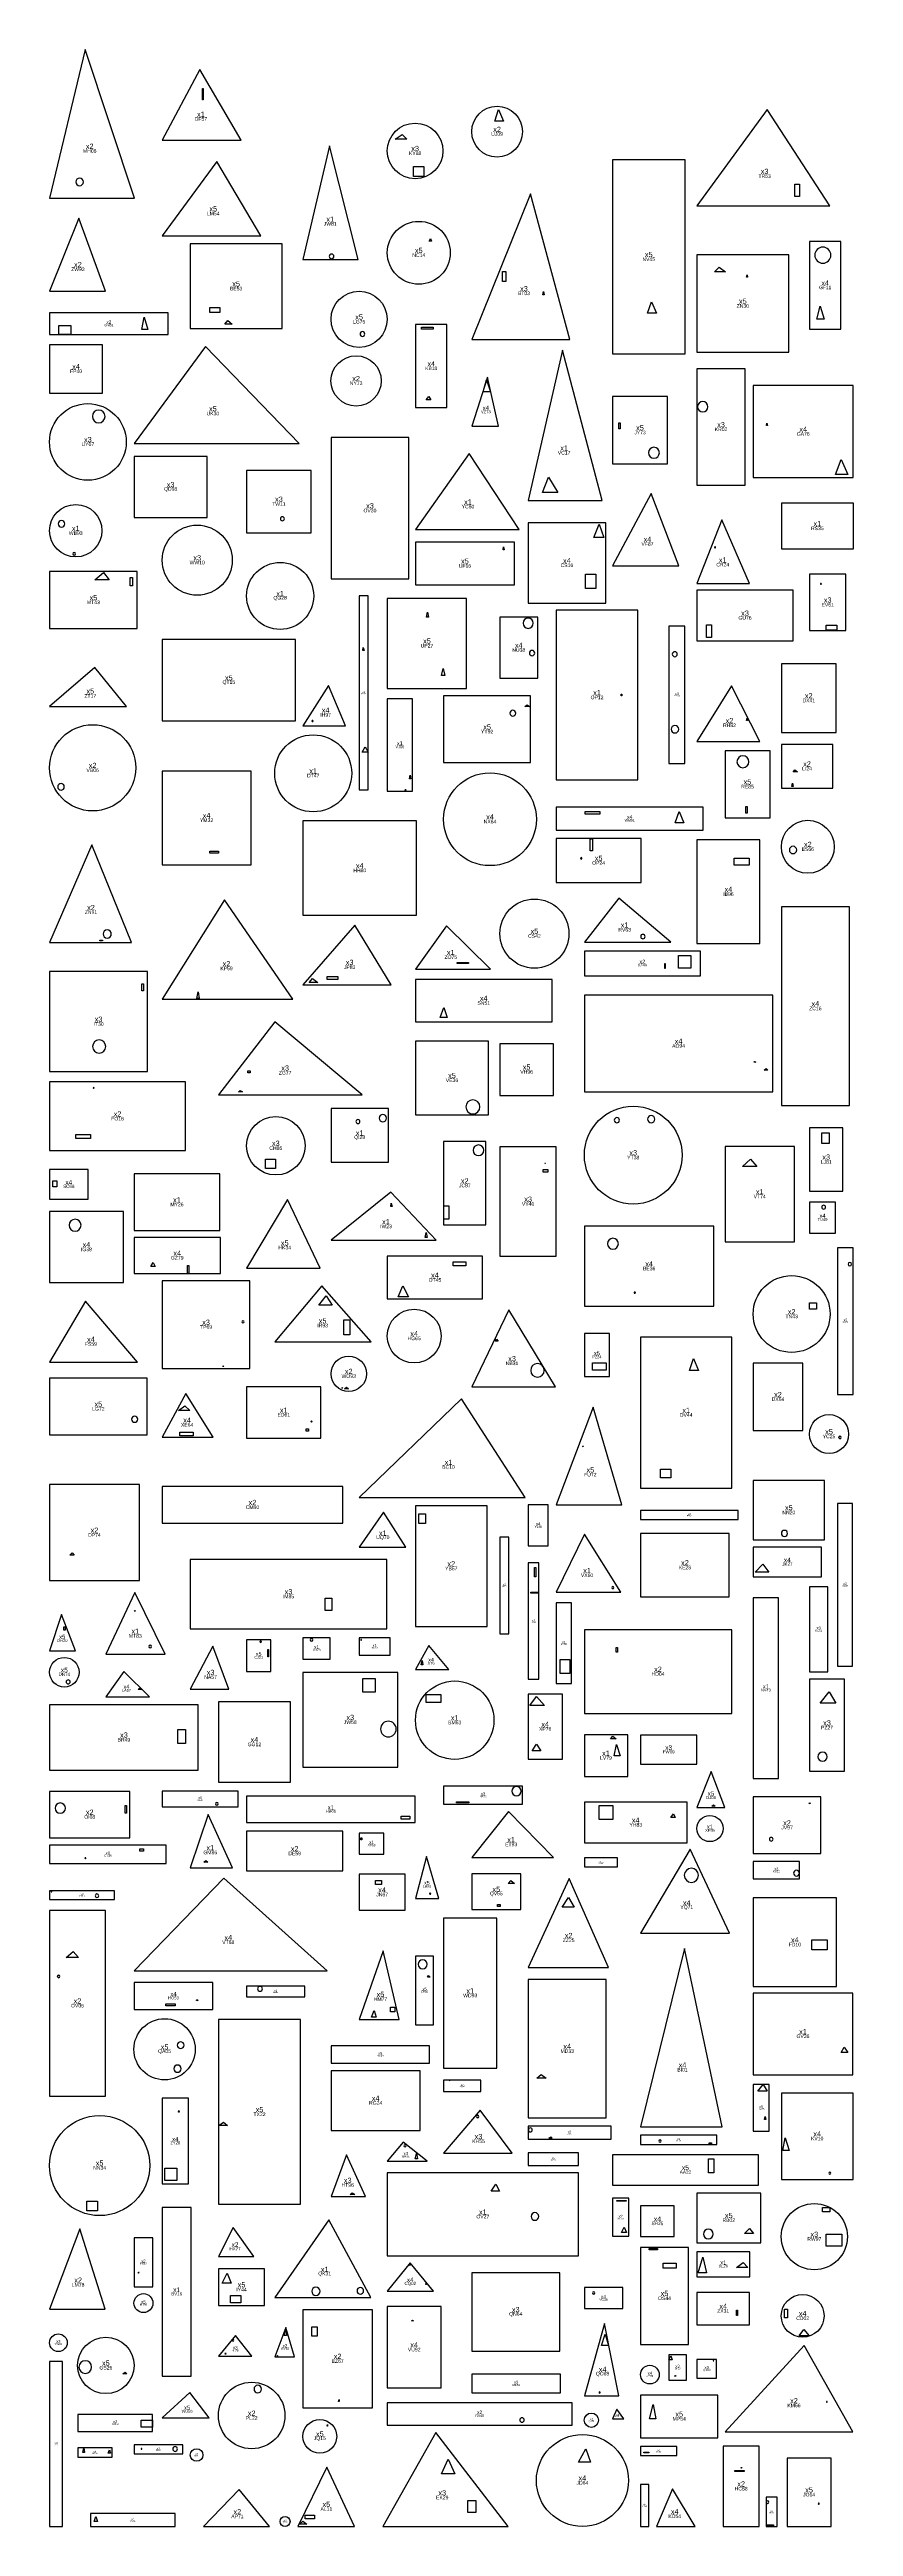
# Model space of a CAD drawing. Extents: x 32104 to 42100, y 0 to 30820.
import ezdxf

# ---------------------------------------------------------------- set-up
doc = ezdxf.new("R2010")
doc.units = 0
doc.layers.add('DEFAULT', color=7, linetype='CONTINUOUS')
doc.styles.add('DEFAULT', font='arial.ttf')

msp = doc.modelspace()

# ---------------------------------------------------------------- linework, layer by layer
at = {"layer": 'DEFAULT'}
for points in [[(32546, 30820), (32104, 28970), (33158, 28970)], [(33971, 30573), (33504, 29691), (34485, 29691)], [(34014, 30193), (34005, 30193), (34005, 30334), (34014, 30334)], [(37687, 30074), (37750, 29930), (37641, 29930)], [(41026, 30072), (40154, 28876), (41808, 28876)], [(35585, 29623), (35254, 28208), (35943, 28208)], [(36487, 29762), (36547, 29704), (36401, 29704)], [(34183, 29426), (33504, 28500), (34731, 28500)], [(36757, 29240), (36628, 29240), (36628, 29364), (36757, 29364)], [(39104, 29446), (39104, 27033), (40007, 27033), (40007, 29446)], [(38084, 29023), (37354, 27211), (38572, 27211)], [(41429, 28993), (41371, 28993), (41371, 29145), (41429, 29145)], [(32466, 28720), (32104, 27812), (32798, 27812)], [(33854, 28401), (33854, 27348), (34995, 27348), (34995, 28401)], [(36842, 28469), (36855, 28436), (36825, 28436)], [(41554, 28433), (41554, 27342), (41944, 27342), (41944, 28433)], [(37777, 27932), (37738, 27932), (37738, 28056), (37777, 28056)], [(40154, 28264), (40154, 27053), (41297, 27053), (41297, 28264)], [(40430, 28111), (40511, 28055), (40371, 28055)], [(38245, 27811), (38254, 27766), (38236, 27766)], [(40778, 28018), (40783, 27988), (40771, 27988)], [(32104, 27543), (32104, 27276), (33577, 27276), (33577, 27543)], [(33280, 27489), (33324, 27336), (33251, 27336)], [(34221, 27549), (34097, 27549), (34097, 27611), (34221, 27611)], [(34321, 27448), (34374, 27403), (34284, 27403)], [(39591, 27682), (39650, 27541), (39538, 27541)], [(41685, 27628), (41737, 27463), (41644, 27463)], [(32104, 27145), (32104, 26546), (32763, 26546), (32763, 27145)], [(32368, 27276), (32217, 27276), (32217, 27385), (32368, 27385)], [(34043, 27124), (33154, 25919), (35208, 25919)], [(36654, 27398), (36654, 26365), (37046, 26365), (37046, 27398)], [(36876, 27342), (36727, 27342), (36727, 27366), (36876, 27366)], [(38481, 27078), (38054, 25210), (38974, 25210)], [(40154, 26845), (40154, 25400), (40755, 25400), (40755, 26845)], [(37548, 26745), (37354, 26133), (37685, 26133)], [(37539, 26709), (37586, 26561), (37495, 26561)], [(40854, 26638), (40854, 25495), (42098, 25495), (42098, 26638)], [(36822, 26503), (36846, 26463), (36786, 26463)], [(39104, 26504), (39104, 25664), (39788, 25664), (39788, 26504)], [(35604, 25991), (35604, 24234), (36572, 24234), (36572, 25991)], [(39200, 26102), (39182, 26102), (39182, 26176), (39200, 26176)], [(41025, 26171), (41031, 26143), (41020, 26143)], [(33154, 25757), (33154, 24997), (34064, 24997), (34064, 25757)], [(34554, 25582), (34554, 24807), (35358, 24807), (35358, 25582)], [(37322, 25792), (36654, 24846), (37945, 24846)], [(41948, 25720), (42029, 25531), (41878, 25531)], [(38307, 25497), (38426, 25310), (38232, 25310)], [(39585, 25296), (39104, 24397), (39929, 24397)], [(40465, 24970), (40154, 24174), (40806, 24174)], [(41204, 25177), (41204, 24606), (42100, 24606), (42100, 25177)], [(36654, 24690), (36654, 24158), (37884, 24158), (37884, 24690)], [(38054, 24930), (38054, 23933), (39021, 23933), (39021, 24930)], [(38937, 24913), (38998, 24750), (38874, 24750)], [(37750, 24630), (37758, 24594), (37744, 24594)], [(32104, 24326), (32104, 23614), (33194, 23614), (33194, 24326)], [(32774, 24311), (32844, 24221), (32667, 24221)], [(33134, 24146), (33107, 24146), (33107, 24252), (33134, 24252)], [(38898, 24114), (38767, 24114), (38767, 24292), (38898, 24292)], [(40154, 24092), (40154, 23462), (41350, 23462), (41350, 24092)], [(41554, 24291), (41554, 23591), (42006, 23591), (42006, 24291)], [(35954, 24021), (35954, 21609), (36067, 21609), (36067, 24021)], [(36304, 23991), (36304, 22869), (37290, 22869), (37290, 23991)], [(36803, 23818), (36816, 23755), (36791, 23755)], [(37704, 23756), (37704, 22999), (38175, 22999), (38175, 23756)], [(38404, 23842), (38404, 21733), (39420, 21733), (39420, 23842)], [(33504, 23479), (33504, 22466), (35162, 22466), (35162, 23479)], [(39804, 23645), (39804, 21937), (40003, 21937), (40003, 23645)], [(40335, 23504), (40273, 23504), (40273, 23660), (40335, 23660)], [(41893, 23594), (41761, 23594), (41761, 23658), (41893, 23658)], [(32667, 23132), (32104, 22644), (33060, 22644)], [(36005, 23380), (36014, 23341), (35998, 23341)], [(37000, 23118), (37021, 23033), (36978, 23033)], [(41204, 23176), (41204, 22322), (41887, 22322), (41887, 23176)], [(35571, 22905), (35254, 22404), (35785, 22404)], [(40585, 22901), (40154, 22211), (40938, 22211)], [(36304, 22739), (36304, 21592), (36616, 21592), (36616, 22739)], [(37004, 22777), (37004, 21948), (38085, 21948), (38085, 22777)], [(38044, 22668), (38072, 22644), (38012, 22644)], [(39220, 22777), (39212, 22777), (39212, 22798), (39220, 22798)], [(40777, 22499), (40782, 22471), (40770, 22471)], [(36030, 22143), (36065, 22076), (35989, 22076)], [(40504, 22093), (40504, 21262), (41063, 21262), (41063, 22093)], [(41204, 22174), (41204, 21629), (41843, 21629), (41843, 22174)], [(33504, 21841), (33504, 20676), (34609, 20676), (34609, 21841)], [(36530, 21616), (36534, 21593), (36525, 21593)], [(36589, 21789), (36596, 21747), (36579, 21747)], [(41341, 21690), (41350, 21651), (41335, 21651)], [(41373, 21857), (41405, 21834), (41349, 21834)], [(38404, 21391), (38404, 21108), (40232, 21108), (40232, 21391)], [(38946, 21304), (38764, 21304), (38764, 21337), (38946, 21337)], [(39932, 21340), (39992, 21198), (39884, 21198)], [(40780, 21319), (40764, 21319), (40764, 21401), (40780, 21401)], [(35254, 21223), (35254, 20047), (36668, 20047), (36668, 21223)], [(38404, 21001), (38404, 20455), (39460, 20455), (39460, 21001)], [(38854, 20848), (38826, 20848), (38826, 20998), (38854, 20998)], [(40154, 20986), (40154, 19695), (40938, 19695), (40938, 20986)], [(32630, 20926), (32104, 19710), (33122, 19710)], [(34204, 20819), (34096, 20819), (34096, 20844), (34204, 20844)], [(40803, 20670), (40617, 20670), (40617, 20759), (40803, 20759)], [(34277, 20238), (33504, 19004), (35130, 19004)], [(39182, 20261), (38754, 19714), (39830, 19714)], [(41204, 20154), (41204, 17682), (42050, 17682), (42050, 20154)], [(32760, 19729), (32728, 19729), (32728, 19738), (32760, 19738)], [(35899, 19926), (35254, 19184), (36353, 19184)], [(37038, 19915), (36654, 19376), (37587, 19376)], [(37312, 19447), (37172, 19447), (37172, 19459), (37312, 19459)], [(38754, 19601), (38754, 19296), (40197, 19296), (40197, 19601)], [(39761, 19386), (39756, 19386), (39756, 19448), (39761, 19448)], [(40078, 19389), (39925, 19389), (39925, 19545), (40078, 19545)], [(32104, 19346), (32104, 18103), (33323, 18103), (33323, 19346)], [(33272, 19109), (33251, 19109), (33251, 19193), (33272, 19193)], [(35373, 19260), (35441, 19213), (35331, 19213)], [(35689, 19248), (35557, 19248), (35557, 19284), (35689, 19284)], [(36654, 19248), (36654, 18722), (38353, 18722), (38353, 19248)], [(33952, 19097), (33966, 19014), (33933, 19014)], [(37008, 18900), (37050, 18776), (36963, 18776)], [(38754, 19052), (38754, 17849), (41098, 17849), (41098, 19052)], [(34903, 18721), (34204, 17815), (35993, 17815)], [(36654, 18481), (36654, 17566), (37563, 17566), (37563, 18481)], [(37704, 18450), (37704, 17807), (38369, 17807), (38369, 18450)], [(40871, 18229), (40887, 18218), (40860, 18218)], [(32104, 17974), (32104, 17119), (33794, 17119), (33794, 17974)], [(34600, 18086), (34569, 18086), (34569, 18111), (34600, 18111)], [(41015, 18139), (41037, 18121), (40992, 18121)], [(34473, 17869), (34502, 17849), (34452, 17849)], [(35604, 17643), (35604, 16977), (36317, 16977), (36317, 17643)], [(32611, 17270), (32431, 17270), (32431, 17318), (32611, 17318)], [(41554, 17404), (41554, 16613), (41970, 16613), (41970, 17404)], [(41800, 17206), (41708, 17206), (41708, 17339), (41800, 17339)], [(34914, 16895), (34788, 16895), (34788, 17014), (34914, 17014)], [(37004, 17232), (37004, 16197), (37530, 16197), (37530, 17232)], [(37704, 17166), (37704, 15804), (38405, 15804), (38405, 17166)], [(38267, 16965), (38273, 16960), (38261, 16960)], [(40504, 17171), (40504, 15985), (41366, 15985), (41366, 17171)], [(40819, 17011), (40899, 16923), (40719, 16923)], [(32104, 16883), (32104, 16517), (32582, 16517), (32582, 16883)], [(32196, 16667), (32146, 16667), (32146, 16745), (32196, 16745)], [(33154, 16831), (33154, 16125), (34222, 16125), (34222, 16831)], [(38299, 16851), (38244, 16851), (38244, 16885), (38299, 16885)], [(32104, 16360), (32104, 15479), (33021, 15479), (33021, 16360)], [(35063, 16510), (34554, 15656), (35468, 15656)], [(36347, 16603), (35604, 16007), (36910, 16007)], [(36353, 16467), (36364, 16422), (36346, 16422)], [(37069, 16265), (37007, 16265), (37007, 16434), (37069, 16434)], [(41554, 16477), (41554, 16093), (41879, 16093), (41879, 16477)], [(33154, 16037), (33154, 15591), (34228, 15591), (34228, 16037)], [(36788, 16100), (36801, 16038), (36773, 16038)], [(38754, 16181), (38754, 15182), (40366, 15182), (40366, 16181)], [(33391, 15726), (33417, 15676), (33364, 15676)], [(36304, 15804), (36304, 15275), (37488, 15275), (37488, 15804)], [(37281, 15686), (37121, 15686), (37121, 15734), (37281, 15734)], [(41904, 15909), (41904, 14084), (42097, 14084), (42097, 15909)], [(33504, 15499), (33504, 14409), (34596, 14409), (34596, 15499)], [(33835, 15591), (33818, 15591), (33818, 15688), (33835, 15688)], [(35488, 15436), (34904, 14740), (36105, 14740)], [(36496, 15437), (36567, 15302), (36438, 15302)], [(32552, 15248), (32104, 14489), (33198, 14489)], [(35544, 15313), (35619, 15198), (35452, 15198)], [(37816, 15140), (37354, 14182), (38396, 14182)], [(41640, 15146), (41556, 15146), (41556, 15226), (41640, 15226)], [(35838, 14829), (35764, 14829), (35764, 15014), (35838, 15014)], [(38754, 14843), (38754, 14308), (39067, 14308), (39067, 14843)], [(39454, 14800), (39454, 12918), (40588, 12918), (40588, 14800)], [(37662, 14773), (37684, 14750), (37647, 14750)], [(40110, 14532), (40172, 14382), (40060, 14382)], [(32104, 14287), (32104, 13582), (33317, 13582), (33317, 14287)], [(34264, 14440), (34269, 14435), (34257, 14435)], [(34554, 14179), (34554, 13543), (35478, 13543), (35478, 14179)], [(39027, 14388), (38854, 14388), (38854, 14477), (39027, 14477)], [(40854, 14475), (40854, 13636), (41470, 13636), (41470, 14475)], [(33800, 14099), (33504, 13555), (34138, 13555)], [(33787, 13945), (33850, 13884), (33708, 13884)], [(35744, 14170), (35751, 14165), (35738, 14165)], [(35798, 14177), (35823, 14155), (35770, 14155)], [(37225, 14030), (35954, 12803), (38018, 12803)], [(38862, 13928), (38404, 12710), (39220, 12710)], [(33889, 13569), (33723, 13569), (33723, 13616), (33889, 13616)], [(35323, 13627), (35295, 13627), (35295, 13659), (35323, 13659)], [(38738, 13443), (38743, 13439), (38731, 13439)], [(32104, 12964), (32104, 11769), (33220, 11769), (33220, 12964)], [(39831, 13049), (39702, 13049), (39702, 13155), (39831, 13155)], [(40854, 13015), (40854, 12277), (41741, 12277), (41741, 13015)], [(33504, 12938), (33504, 12485), (35750, 12485), (35750, 12938)], [(36654, 12700), (36654, 11199), (37545, 11199), (37545, 12700)], [(38054, 12711), (38054, 12201), (38306, 12201), (38306, 12711)], [(39454, 12642), (39454, 12531), (40666, 12531), (40666, 12642)], [(41904, 12728), (41904, 10706), (42089, 10706), (42089, 12728)], [(36256, 12620), (35954, 12186), (36535, 12186)], [(36779, 12481), (36697, 12481), (36697, 12599), (36779, 12599)], [(38756, 12345), (38404, 11626), (39206, 11626)], [(39454, 12354), (39454, 11569), (40556, 11569), (40556, 12354)], [(32386, 12114), (32409, 12086), (32356, 12086)], [(33854, 12032), (33854, 11169), (36296, 11169), (36296, 12032)], [(37704, 12310), (37704, 11105), (37816, 11105), (37816, 12310)], [(40854, 12185), (40854, 11815), (41702, 11815), (41702, 12185)], [(38054, 11991), (38054, 10542), (38189, 10542), (38189, 11991)], [(38149, 11815), (38134, 11815), (38134, 11932), (38149, 11932)], [(40972, 11973), (41049, 11873), (40877, 11873)], [(33164, 11623), (32804, 10854), (33541, 10854)], [(35615, 11395), (35530, 11395), (35530, 11550), (35615, 11550)], [(38184, 11612), (38089, 11612), (38089, 11625), (38184, 11625)], [(38404, 11493), (38404, 10488), (38594, 10488), (38594, 11493)], [(40854, 11554), (40854, 9306), (41170, 9306), (41170, 11554)], [(41554, 11692), (41554, 10635), (41783, 10635), (41783, 11692)], [(32252, 11348), (32104, 10894), (32428, 10894)], [(32297, 11151), (32280, 11151), (32280, 11194), (32297, 11194)], [(33163, 11397), (33174, 11389), (33154, 11389)], [(38754, 11157), (38754, 10115), (40587, 10115), (40587, 11157)], [(34133, 10952), (33854, 10420), (34332, 10420)], [(34554, 11032), (34554, 10638), (34854, 10638), (34854, 11032)], [(34826, 10819), (34820, 10819), (34820, 10912), (34826, 10912)], [(35254, 11056), (35254, 10793), (35595, 10793), (35595, 11056)], [(35954, 11055), (35954, 10841), (36340, 10841), (36340, 11055)], [(36822, 10963), (36654, 10663), (37069, 10663)], [(39166, 10877), (39149, 10877), (39149, 10937), (39166, 10937)], [(33028, 10636), (32804, 10322), (33347, 10322)], [(35254, 10626), (35254, 9449), (36433, 9449), (36433, 10626)], [(36151, 10380), (36000, 10380), (36000, 10551), (36151, 10551)], [(36737, 10777), (36746, 10720), (36723, 10720)], [(38575, 10614), (38455, 10614), (38455, 10786), (38575, 10786)], [(41554, 10542), (41554, 9397), (41990, 9397), (41990, 10542)], [(32104, 10223), (32104, 9412), (33952, 9412), (33952, 10223)], [(33224, 10430), (33250, 10413), (33207, 10413)], [(34204, 10260), (34204, 9261), (35099, 9261), (35099, 10260)], [(36970, 10253), (36789, 10253), (36789, 10352), (36970, 10352)], [(38054, 10357), (38054, 9547), (38481, 9547), (38481, 10357)], [(38160, 10326), (38257, 10214), (38078, 10214)], [(41800, 10386), (41881, 10243), (41688, 10243)], [(33795, 9744), (33697, 9744), (33697, 9918), (33795, 9918)], [(38157, 9732), (38211, 9651), (38107, 9651)], [(38754, 9852), (38754, 9333), (39293, 9333), (39293, 9852)], [(39108, 9834), (39151, 9799), (39080, 9799)], [(39153, 9731), (39198, 9588), (39125, 9588)], [(39454, 9845), (39454, 9484), (40153, 9484), (40153, 9845)], [(40332, 9392), (40154, 8945), (40501, 8945)], [(32104, 9146), (32104, 8570), (33103, 8570), (33103, 9146)], [(33062, 8875), (33043, 8875), (33043, 8970), (33062, 8970)], [(33504, 9150), (33504, 8954), (34451, 8954), (34451, 9150)], [(34554, 9088), (34554, 8761), (36651, 8761), (36651, 9088)], [(37004, 9212), (37004, 8986), (37987, 8986), (37987, 9212)], [(37316, 9003), (37165, 9003), (37165, 9018), (37316, 9018)], [(38754, 9012), (38754, 8506), (40033, 8506), (40033, 9012)], [(39107, 8797), (38938, 8797), (38938, 8970), (39107, 8970)], [(40359, 8981), (40382, 8964), (40341, 8964)], [(40854, 9079), (40854, 8373), (41697, 8373), (41697, 9079)], [(41558, 9005), (41567, 8996), (41545, 8996)], [(34075, 8858), (33854, 8194), (34377, 8194)], [(34554, 8651), (34554, 8156), (35751, 8156), (35751, 8651)], [(36583, 8799), (36476, 8799), (36476, 8836), (36583, 8836)], [(37810, 8897), (37354, 8324), (38370, 8324)], [(39862, 8868), (39885, 8820), (39829, 8820)], [(32104, 8479), (32104, 8247), (33555, 8247), (33555, 8479)], [(33273, 8401), (33227, 8401), (33227, 8431), (33273, 8431)], [(35954, 8625), (35954, 8366), (36262, 8366), (36262, 8625)], [(35988, 8542), (35975, 8542), (35975, 8570), (35988, 8570)], [(36791, 8336), (36654, 7814), (36943, 7814)], [(40071, 8426), (39454, 7381), (40560, 7381)], [(34270, 8068), (33154, 6913), (35554, 6913)], [(34045, 8286), (34071, 8266), (34022, 8266)], [(35954, 8115), (35954, 7668), (36524, 7668), (36524, 8115)], [(36233, 7987), (36158, 7987), (36158, 8037), (36233, 8037)], [(37354, 8121), (37354, 7677), (37964, 7677), (37964, 8121)], [(37840, 8037), (37886, 8002), (37808, 8002)], [(38566, 8061), (38054, 6955), (39056, 6955)], [(38754, 8319), (38754, 8208), (39168, 8208), (39168, 8319)], [(40854, 8273), (40854, 8059), (41431, 8059), (41431, 8273)], [(32104, 7909), (32104, 7801), (32910, 7801), (32910, 7909)], [(37709, 7713), (37676, 7713), (37676, 7737), (37709, 7737)], [(38557, 7827), (38626, 7707), (38477, 7707)], [(40854, 7822), (40854, 6717), (41890, 6717), (41890, 7822)], [(32104, 7663), (32104, 5356), (32798, 5356), (32798, 7663)], [(37004, 7568), (37004, 5704), (37667, 5704), (37667, 7568)], [(32396, 7154), (32463, 7078), (32308, 7078)], [(36252, 7161), (35954, 6306), (36452, 6306)], [(36654, 7098), (36654, 6242), (36880, 6242), (36880, 7098)], [(40000, 7192), (39454, 4973), (40470, 4973)], [(41774, 7173), (41584, 7173), (41584, 7298), (41774, 7298)], [(36818, 6855), (36838, 6835), (36804, 6835)], [(38054, 6804), (38054, 5084), (39027, 5084), (39027, 6804)], [(33154, 6768), (33154, 6434), (34136, 6434), (34136, 6768)], [(33664, 6478), (33549, 6478), (33549, 6503), (33664, 6503)], [(33937, 6556), (33950, 6545), (33929, 6545)], [(34554, 6723), (34554, 6592), (35278, 6592), (35278, 6723)], [(40854, 6636), (40854, 5621), (42093, 5621), (42093, 6636)], [(34204, 6307), (34204, 4009), (35226, 4009), (35226, 6307)], [(36141, 6420), (36164, 6336), (36106, 6336)], [(36397, 6402), (36344, 6402), (36344, 6463), (36397, 6463)], [(35604, 5980), (35604, 5763), (36828, 5763), (36828, 5980)], [(41986, 5965), (42031, 5898), (41947, 5898)], [(35604, 5671), (35604, 4927), (36714, 4927), (36714, 5671)], [(37004, 5555), (37004, 5413), (37466, 5413), (37466, 5555)], [(38218, 5622), (38279, 5576), (38165, 5576)], [(33504, 5328), (33504, 4265), (33831, 4265), (33831, 5328)], [(40854, 5501), (40854, 4918), (41052, 4918), (41052, 5501)], [(40976, 5501), (41029, 5416), (40911, 5416)], [(41204, 5393), (41204, 4319), (42097, 4319), (42097, 5393)], [(33710, 5174), (33714, 5156), (33707, 5156)], [(34268, 5032), (34318, 4989), (34209, 4989)], [(37457, 5178), (37004, 4644), (37855, 4644)], [(38054, 4980), (38054, 4819), (39087, 4819), (39087, 4980)], [(41001, 5102), (41009, 5062), (40993, 5062)], [(35796, 4623), (35604, 4105), (36033, 4105)], [(36499, 4782), (36304, 4544), (36801, 4544)], [(36665, 4642), (36679, 4575), (36652, 4575)], [(38054, 4648), (38054, 4493), (38680, 4493), (38680, 4648)], [(38339, 4850), (38355, 4833), (38314, 4833)], [(39104, 4625), (39104, 4248), (40919, 4248), (40919, 4625)], [(39454, 4870), (39454, 4751), (40402, 4751), (40402, 4870)], [(40337, 4757), (40306, 4757), (40306, 4775), (40337, 4775)], [(41253, 4834), (41300, 4680), (41222, 4680)], [(33685, 4304), (33539, 4304), (33539, 4460), (33685, 4460)], [(36304, 4400), (36304, 3368), (38680, 3368), (38680, 4400)], [(40363, 4402), (40297, 4402), (40297, 4574), (40363, 4574)], [(32700, 3927), (32565, 3927), (32565, 4047), (32700, 4047)], [(35867, 4152), (35899, 4129), (35842, 4129)], [(37653, 4261), (37697, 4170), (37597, 4170)], [(39104, 4083), (39104, 3610), (39306, 3610), (39306, 4083)], [(39276, 4049), (39159, 4049), (39159, 4057), (39276, 4057)], [(40154, 4149), (40154, 3531), (40947, 3531), (40947, 4149)], [(32481, 3705), (32104, 2702), (32793, 2702)], [(33504, 3970), (33504, 1870), (33865, 1870), (33865, 3970)], [(34385, 3721), (34204, 3361), (34643, 3361)], [(35576, 3814), (34904, 2848), (36097, 2848)], [(39248, 3722), (39278, 3657), (39216, 3657)], [(39454, 3990), (39454, 3606), (39872, 3606), (39872, 3990)], [(40809, 3706), (40859, 3644), (40746, 3644)], [(41806, 3914), (41714, 3914), (41714, 3968), (41806, 3968)], [(33154, 3591), (33154, 2982), (33387, 2982), (33387, 3591)], [(39454, 3473), (39454, 2266), (40049, 2266), (40049, 3473)], [(39664, 3444), (39560, 3444), (39560, 3457), (39664, 3457)], [(40154, 3417), (40154, 3106), (40811, 3106), (40811, 3417)], [(41956, 3488), (41763, 3488), (41763, 3638), (41956, 3638)], [(34204, 3205), (34204, 2750), (34777, 2750), (34777, 3205)], [(34314, 3151), (34363, 3027), (34248, 3027)], [(36586, 3282), (36304, 2926), (36879, 2926)], [(37354, 3156), (37354, 2181), (38448, 2181), (38448, 3156)], [(39897, 3213), (39734, 3213), (39734, 3275), (39897, 3275)], [(40226, 3352), (40273, 3154), (40170, 3154)], [(40729, 3284), (40789, 3223), (40648, 3223)], [(34484, 2782), (34352, 2782), (34352, 2872), (34484, 2872)], [(36787, 3035), (36791, 3009), (36781, 3009)], [(38754, 2973), (38754, 2712), (39231, 2712), (39231, 2973)], [(40154, 2912), (40154, 2508), (40809, 2508), (40809, 2912)], [(35040, 2475), (34904, 2110), (35149, 2110)], [(35254, 2697), (35254, 1478), (36118, 1478), (36118, 2697)], [(35432, 2368), (35366, 2368), (35366, 2483), (35432, 2483)], [(36304, 2736), (36304, 1724), (36972, 1724), (36972, 2736)], [(36617, 2566), (36628, 2557), (36606, 2557)], [(39004, 2524), (38754, 1626), (39184, 1626)], [(40659, 2625), (40647, 2625), (40647, 2692), (40659, 2692)], [(41281, 2594), (41243, 2594), (41243, 2702), (41281, 2702)], [(34416, 2377), (34204, 2121), (34619, 2121)], [(34292, 2161), (34295, 2144), (34288, 2144)], [(35038, 2451), (35051, 2375), (35020, 2375)], [(39013, 2393), (39056, 2250), (38966, 2250)], [(41486, 2252), (40504, 1177), (42093, 1177)], [(41483, 2452), (41550, 2372), (41427, 2372)], [(32104, 2052), (32104, 0), (32264, 0), (32264, 2052)], [(33045, 1921), (33066, 1901), (33016, 1901)], [(37354, 1893), (37354, 1662), (38459, 1662), (38459, 1893)], [(39804, 2134), (39804, 1822), (40023, 1822), (40023, 2134)], [(39829, 2122), (39848, 2075), (39804, 2075)], [(39887, 1879), (39896, 1870), (39874, 1870)], [(40154, 2078), (40154, 1845), (40399, 1845), (40399, 2078)], [(33849, 1667), (33504, 1351), (34089, 1351)], [(35703, 1579), (35707, 1556), (35698, 1556)], [(39454, 1632), (39454, 1104), (40415, 1104), (40415, 1632)], [(32454, 1394), (32454, 1182), (33384, 1182), (33384, 1394)], [(33384, 1237), (33241, 1237), (33241, 1323), (33384, 1323)], [(35558, 1270), (35562, 1250), (35555, 1250)], [(36304, 1540), (36304, 1259), (38601, 1259), (38601, 1540)], [(39159, 1460), (39104, 1340), (39247, 1340)], [(39610, 1516), (39645, 1341), (39564, 1341)], [(32454, 980), (32454, 862), (32881, 862), (32881, 980)], [(32529, 977), (32540, 921), (32516, 921)], [(32849, 953), (32861, 914), (32833, 914)], [(33154, 1014), (33154, 905), (33760, 905), (33760, 1014)], [(36908, 1168), (36246, 0), (37807, 0)], [(38773, 965), (38832, 801), (38680, 801)], [(39454, 994), (39454, 883), (39904, 883), (39904, 994)], [(39554, 916), (39492, 916), (39492, 926), (39554, 926)], [(40481, 999), (40481, 0), (40927, 0), (40927, 999)], [(35552, 738), (35189, 0), (35896, 0)], [(37059, 836), (37143, 654), (36977, 654)], [(40742, 685), (40626, 685), (40626, 696), (40742, 696)], [(40708, 738), (40710, 727), (40706, 727)], [(41277, 851), (41277, 0), (41822, 0), (41822, 851)], [(34462, 461), (34016, 0), (34839, 0)], [(37405, 173), (37304, 173), (37304, 321), (37405, 321)], [(39451, 524), (39451, 0), (39556, 0), (39556, 524)], [(39852, 467), (39652, 0), (40131, 0)], [(41016, 366), (41016, 0), (41151, 0), (41151, 366)], [(32614, 161), (32614, 0), (33666, 0), (33666, 161)], [(32681, 122), (32699, 62), (32658, 62)], [(35254, 67), (35302, 30), (35210, 30)], [(35397, 95), (35281, 95), (35281, 141), (35397, 141)], [(41106, 1), (41020, 1), (41020, 20), (41106, 20)]]:
    msp.add_lwpolyline(points, close=True, dxfattribs=at)
for centre, radius in [((36650, 29558, 21), 346), ((37669, 29798, 21), 316), ((36695, 28291, 21), 391), ((35953, 27463, 21), 349), ((35916, 26697, 21), 313), ((32580, 25937, 21), 477), ((32429, 24833, 21), 326), ((33940, 24466, 21), 436), ((34971, 24021, 21), 417), ((32639, 21882, 21), 536), ((35382, 21814, 21), 479), ((37581, 21242, 21), 577), ((41533, 20900, 21), 329), ((38133, 19819, 21), 430), ((39362, 17063, 21), 608), ((34917, 17180, 21), 364), ((41332, 15086, 21), 478), ((36638, 14812, 21), 335), ((35824, 14342, 21), 220), ((41797, 13592, 21), 243), ((32287, 10629, 21), 184), ((37142, 10032, 21), 488), ((40316, 8684, 21), 163), ((33534, 5937, 21), 381), ((32726, 4491, 21), 623), ((41614, 3606, 21), 411), ((33271, 2779, 21), 118), ((41469, 2620, 21), 266), ((32213, 2286, 21), 110), ((32804, 2004, 21), 351), ((39569, 1889, 21), 116), ((34617, 1380, 21), 414), ((35464, 1121, 21), 210), ((38842, 1322, 21), 88.6), ((33932, 889, 21), 78.2), ((38730, 572, 21), 572), ((35032, 62, 21), 62.3)]:
    msp.add_circle(centre, radius, dxfattribs=at)
at = {"layer": 'DEFAULT', "extrusion": (0, 0, -1)}
for centre, radius in [((-32477, 29172, -21), 46.9), ((-41720, 28261, -21), 99.7), ((-35611, 28246, -21), 29.4), ((-35994, 27280, -21), 29.8), ((-32715, 26254, -21), 79.3), ((-40226, 26375, -21), 64.6), ((-39619, 25802, -21), 68.4), ((-34999, 24981, -21), 25.3), ((-32251, 24918, -21), 41.6), ((-32409, 24545, -21), 17.2), ((-40380, 24625, -21), 7.03), ((-41696, 24171, -21), 6.36), ((-38056, 23681, -21), 63.6), ((-38104, 23310, -21), 32.8), ((-39879, 23296, -21), 31.4), ((-37864, 22562, -21), 36.9), ((-35373, 22465, -21), 7.77), ((-39881, 22362, -21), 46.4), ((-40726, 21958, -21), 74.6), ((-32246, 21645, -21), 41.2), ((-38715, 20756, -21), 9.05), ((-41349, 20860, -21), 45.6), ((-32820, 19815, -21), 51.7), ((-39482, 19783, -21), 27.3), ((-32721, 18414, -21), 81.7), ((-32652, 17902, -21), 5.16), ((-36248, 17524, -21), 45.9), ((-37368, 17663, -21), 87.4), ((-35939, 17481, -21), 24.7), ((-39159, 17498, -21), 32.3), ((-39586, 17511, -21), 45.2), ((-37437, 17123, -21), 66.5), ((-41730, 16415, -21), 23.9), ((-32420, 16191, -21), 74.6), ((-39110, 15961, -21), 67.8), ((-42056, 15707, -21), 21.4), ((-39381, 15352, -21), 7.95), ((-34509, 14989, -21), 13), ((-38171, 14385, -21), 84.4), ((-33161, 13777, -21), 38.3), ((-35360, 13749, -21), 7.29), ((-41933, 13551, -21), 16.3), ((-41243, 12356, -21), 38.4), ((-39108, 11682, -21), 13.2), ((-33355, 10949, -21), 15.5), ((-34729, 11010, -21), 9.07), ((-35360, 11033, -21), 16.1), ((-35979, 11032, -21), 4.49), ((-32335, 10509, -21), 25), ((-36317, 9922, -21), 97.5), ((-41717, 9578, -21), 57.7), ((-32237, 8938, -21), 64), ((-34183, 8992, -21), 17.1), ((-37910, 9149, -21), 56.7), ((-41078, 8551, -21), 23.3), ((-32549, 8314, -21), 5.68), ((-40085, 8102, -21), 87.5), ((-41392, 8129, -21), 36.5), ((-32128, 7899, -21), 4.22), ((-32693, 7848, -21), 22.6), ((-36836, 7875, -21), 7.76), ((-32216, 6844, -21), 15.9), ((-36743, 6995, -21), 55.5), ((-34720, 6690, -21), 30.3), ((-33734, 5988, -21), 41.8), ((-33694, 5696, -21), 45.4), ((-37079, 5550, -21), 3.34), ((-37427, 5100, -21), 15.7), ((-38082, 4934, -21), 24.1), ((-36524, 4737, -21), 13.1), ((-39696, 4796, -21), 14.8), ((-41808, 4395, -21), 12.5), ((-38139, 3857, -21), 47.6), ((-40295, 3638, -21), 60.8), ((-33211, 3158, -21), 5.64), ((-36584, 3253, -21), 4.85), ((-35415, 2926, -21), 51.8), ((-35968, 2932, -21), 40.8), ((-38870, 2905, -21), 15.6), ((-34385, 2317, -21), 11.1), ((-32547, 1984, -21), 78.8), ((-34937, 2120, -21), 7.09), ((-40360, 2062, -21), 2.86), ((-34693, 1710, -21), 47), ((-38944, 1667, -21), 7.16), ((-41770, 1551, -21), 5.12), ((-37979, 1324, -21), 28.2), ((-33247, 966, -21), 4.79), ((-33664, 964, -21), 29.4), ((-41032, 304, -21), 16.6), ((-41669, 283, -21), 6.85)]:
    msp.add_circle(centre, radius, dxfattribs=at)

# ---------------------------------------------------------------- texts
at = {"layer": 'DEFAULT', "attachment_point": 5, "style": 'DEFAULT'}
for s, insert, char_height, width in [('DF57', (33986, 29956, 26), 45, 381.03), ('x1', (33986, 30014, 26), 65, 287.55), ('x2', (32603, 29616, 26), 65, 310.87), ('x3', (36650, 29588, 26), 65, 312.28), ('UJ09', (37669, 29769, 26), 45, 367.34), ('x2', (37669, 29827, 26), 65, 310.87), ('MH06', (32603, 29557, 26), 45, 408.91), ('KY88', (36650, 29529, 26), 45, 382.5), ('x3', (40996, 29304, 26), 65, 312.28), ('TR53', (40996, 29245, 26), 45, 387.39), ('LM54', (34139, 28779, 26), 45, 387.88), ('x5', (34139, 28838, 26), 65, 313.7), ('JW81', (35594, 28651, 26), 45, 384.46), ('x1', (35594, 28709, 26), 65, 287.55), ('ZW93', (32456, 28085, 26), 45, 415.76), ('x2', (32456, 28144, 26), 65, 310.87), ('NC14', (36695, 28261, 26), 45, 394.73), ('x5', (36695, 28320, 26), 65, 313.7), ('NV45', (39555, 28210, 26), 45, 389.35), ('x5', (39555, 28269, 26), 65, 313.7), ('BE53', (34424, 27845, 26), 45, 382.01), ('x5', (34424, 27904, 26), 65, 313.7), ('BT03', (38003, 27786, 26), 45, 374.67), ('x3', (38003, 27844, 26), 65, 312.28), ('GF11', (41749, 27859, 26), 43, 356.86), ('x4', (41749, 27915, 26), 62.5, 299.62), ('x2', (32841, 27428, 26), 42.7, 204.37), ('LG75', (35953, 27433, 26), 45, 382.5), ('x5', (35953, 27492, 26), 65, 313.7), ('ZN30', (40725, 27629, 26), 45, 387.88), ('x5', (40725, 27688, 26), 65, 313.7), ('GM52', (32841, 27390, 26), 29.4, 272.71), ('FP40', (32433, 26816, 26), 45, 373.21), ('x4', (32433, 26875, 26), 65, 311.58), ('KB18', (36850, 26853, 26), 43.2, 367.24), ('x4', (36850, 26910, 26), 62.8, 301.24), ('NY73', (35916, 26668, 26), 45, 388.37), ('x2', (35916, 26726, 26), 65, 310.87), ('UK30', (34135, 26291, 26), 45, 387.88), ('x5', (34135, 26350, 26), 65, 313.7), ('VZ73', (37529, 26313, 26), 36.5, 310.59), ('x4', (37529, 26361, 26), 53.1, 254.44), ('UY07', (32580, 25908, 26), 45, 387.88), ('x3', (32580, 25966, 26), 65, 312.28), ('x1', (38503, 25862, 26), 65, 287.55), ('JY73', (39446, 26055, 26), 45, 366.85), ('x5', (39446, 26113, 26), 65, 313.7), ('KR02', (40454, 26094, 26), 45, 387.88), ('x3', (40454, 26152, 26), 65, 312.28), ('GA76', (41476, 26037, 26), 45, 398.15), ('x4', (41476, 26095, 26), 65, 311.58), ('VC17', (38503, 25803, 26), 45, 397.17), ('QD98', (33609, 25347, 26), 45, 406.47), ('x3', (33609, 25406, 26), 65, 312.28), ('TW11', (34956, 25165, 26), 45, 398.15), ('x3', (34956, 25224, 26), 65, 312.28), ('OV30', (36088, 25083, 26), 45, 398.64), ('x3', (36088, 25142, 26), 65, 312.28), ('YC60', (37307, 25132, 26), 45, 397.66), ('x1', (37307, 25190, 26), 65, 287.55), ('WB93', (32429, 24803, 26), 45, 424.08), ('x1', (32429, 24862, 26), 65, 287.55), ('VF87', (39539, 24667, 26), 45, 382.99), ('x4', (39539, 24726, 26), 65, 311.58), ('RS35', (41652, 24862, 26), 45, 388.86), ('x1', (41652, 24921, 26), 65, 287.55), ('WW10', (33940, 24437, 26), 45, 458.8), ('x3', (33940, 24495, 26), 65, 312.28), ('UF16', (37269, 24395, 26), 45, 380.54), ('x5', (37269, 24453, 26), 65, 313.7), ('CS16', (38537, 24402, 26), 45, 391.79), ('x4', (38537, 24460, 26), 65, 311.58), ('CR24', (40475, 24410, 26), 45, 398.15), ('x1', (40475, 24469, 26), 65, 287.55), ('x1', (34971, 24050, 26), 65, 287.55), ('MT43', (32649, 23941, 26), 45, 394.73), ('x5', (32649, 23999, 26), 65, 313.7), ('QG28', (34971, 23992, 26), 45, 413.32), ('GU76', (40752, 23748, 26), 45, 405), ('x3', (40752, 23806, 26), 65, 312.28), ('EV61', (41780, 23912, 26), 45, 363.91), ('x3', (41780, 23970, 26), 65, 312.28), ('UP27', (36797, 23401, 26), 45, 387.88), ('x5', (36797, 23460, 26), 65, 313.7), ('x4', (37939, 23407, 26), 65, 311.58), ('NU38', (37939, 23348, 26), 45, 395.71), ('x5', (32610, 22836, 26), 65, 313.7), ('QT15', (34333, 22943, 26), 45, 392.77), ('x5', (34333, 23002, 26), 65, 313.7), ('DY12', (36010, 22804, 26), 18, 154.96), ('x1', (36010, 22825, 26), 24, 106.17), ('x1', (38912, 22817, 26), 65, 287.55), ('x4', (39903, 22806, 26), 31.9, 153.02), ('x2', (41545, 22779, 26), 65, 310.87), ('ZT17', (32610, 22777, 26), 45, 373.7), ('IH97', (35537, 22541, 26), 45, 337.5), ('x4', (35537, 22600, 26), 65, 311.58), ('OP12', (38912, 22758, 26), 45, 397.66), ('PP40', (39903, 22777, 26), 21.9, 186.07), ('x2', (40559, 22470, 26), 65, 310.87), ('DX41', (41545, 22720, 26), 45, 371.25), ('x1', (36460, 22188, 26), 50, 221.09), ('YY92', (37545, 22333, 26), 45, 389.84), ('x5', (37545, 22391, 26), 65, 313.7), ('RH82', (40559, 22411, 26), 45, 393.75), ('x2', (32639, 21912, 26), 65, 310.87), ('VJ66', (36460, 22143, 26), 34.4, 281.97), ('LI24', (41523, 21872, 26), 45, 318.42), ('x2', (41523, 21931, 26), 65, 310.87), ('VB06', (32639, 21853, 26), 45, 390.33), ('DT47', (35382, 21785, 26), 45, 381.03), ('x1', (35382, 21844, 26), 65, 287.55), ('RE85', (40783, 21648, 26), 45, 388.86), ('x5', (40783, 21707, 26), 65, 313.7), ('x4', (34056, 21288, 26), 65, 311.58), ('x4', (37581, 21272, 26), 65, 311.58), ('x4', (39318, 21270, 26), 45.3, 217.05), ('YM32', (34056, 21229, 26), 45, 410.38), ('NX64', (37581, 21213, 26), 45, 387.88), ('WM91', (39318, 21229, 26), 31.1, 295.73), ('x2', (41533, 20930, 26), 65, 310.87), ('x4', (35961, 20664, 26), 65, 311.58), ('OP24', (38932, 20699, 26), 45, 398.15), ('x5', (38932, 20757, 26), 65, 313.7), ('ES66', (41533, 20871, 26), 45, 381.03), ('HH80', (35961, 20606, 26), 45, 394.73), ('x4', (40546, 20370, 26), 65, 311.58), ('ZN91', (32619, 20086, 26), 45, 370.76), ('x2', (32619, 20144, 26), 65, 310.87), ('IB96', (40546, 20311, 26), 45, 330.65), ('CS42', (38133, 19790, 26), 45, 390.82), ('x5', (38133, 19848, 26), 65, 313.7), ('RV63', (39255, 19867, 26), 45, 387.88), ('x1', (39255, 19926, 26), 65, 287.55), ('x2', (34304, 19445, 26), 65, 310.87), ('JP83', (35835, 19402, 26), 45, 366.85), ('x3', (35835, 19461, 26), 65, 312.28), ('ZO75', (37093, 19527, 26), 45, 395.71), ('x1', (37093, 19585, 26), 65, 287.55), ('XZ49', (39475, 19427, 26), 33.5, 285.75), ('x2', (39475, 19470, 26), 48.8, 233.27), ('KP59', (34304, 19386, 26), 45, 382.5), ('SN51', (37503, 18956, 26), 45, 375.16), ('x4', (37503, 19015, 26), 65, 311.58), ('ZC16', (41627, 18888, 26), 45, 387.88), ('x4', (41627, 18947, 26), 65, 311.58), ('IT30', (32713, 18695, 26), 45, 323.32), ('x3', (32713, 18754, 26), 65, 312.28), ('x4', (39926, 18480, 26), 65, 311.58), ('x5', (38036, 18158, 26), 65, 313.7), ('AO94', (39926, 18422, 26), 45, 404.51), ('ZG77', (35033, 18088, 26), 45, 394.73), ('x3', (35033, 18146, 26), 65, 312.28), ('VE36', (37108, 17994, 26), 45, 390.33), ('x5', (37108, 18053, 26), 65, 313.7), ('VH96', (38036, 18099, 26), 45, 397.17), ('x2', (32949, 17576, 26), 65, 310.87), ('FO16', (32949, 17517, 26), 45, 386.9), ('QI28', (35960, 17281, 26), 45, 350.71), ('x1', (35960, 17339, 26), 65, 287.55), ('CH85', (34917, 17151, 26), 45, 399.62), ('x3', (34917, 17210, 26), 65, 312.28), ('YT38', (39362, 17033, 26), 45, 383.97), ('x3', (39362, 17092, 26), 65, 312.28), ('LJ81', (41762, 16979, 26), 45, 329.67), ('x3', (41762, 17038, 26), 65, 312.28), ('SC68', (32343, 16674, 26), 40.2, 350.9), ('x4', (32343, 16726, 26), 58.5, 280.31), ('JC87', (37267, 16685, 26), 45, 373.7), ('x2', (37267, 16743, 26), 65, 310.87), ('MY26', (33688, 16449, 26), 45, 402.07), ('x1', (33688, 16507, 26), 65, 287.55), ('VY40', (38055, 16456, 26), 45, 390.33), ('x3', (38055, 16514, 26), 65, 312.28), ('VT74', (40935, 16549, 26), 45, 382.5), ('x1', (40935, 16607, 26), 65, 287.55), ('x4', (41716, 16309, 26), 52.1, 249.63), ('IW23', (36287, 16176, 26), 45, 365.38), ('x1', (36287, 16235, 26), 65, 287.55), ('TU49', (41716, 16262, 26), 35.8, 308.61), ('IG38', (32562, 15890, 26), 45, 344.84), ('x4', (32562, 15949, 26), 65, 311.58), ('GZ79', (33691, 15785, 26), 45, 391.3), ('x4', (33691, 15843, 26), 65, 311.58), ('HK34', (35028, 15912, 26), 45, 387.39), ('x5', (35028, 15970, 26), 65, 313.7), ('x4', (39560, 15710, 26), 65, 311.58), ('OT45', (36896, 15510, 26), 45, 392.28), ('x4', (36896, 15569, 26), 65, 311.58), ('BE36', (39560, 15652, 26), 45, 382.01), ('x2', (41332, 15115, 26), 65, 310.87), ('x4', (32618, 14771, 26), 65, 311.58), ('TP69', (34050, 14925, 26), 45, 381.03), ('x3', (34050, 14983, 26), 65, 312.28), ('IR93', (35499, 14943, 26), 45, 337.5), ('x5', (35499, 15001, 26), 65, 313.7), ('HG65', (36638, 14783, 26), 45, 402.55), ('x4', (36638, 14841, 26), 65, 311.58), ('TN43', (41332, 15056, 26), 45, 387.39), ('SV39', (42000, 14983, 26), 21.3, 182.36), ('x5', (42000, 15011, 26), 30.9, 149.26), ('FS59', (32618, 14713, 26), 45, 373.7), ('NB31', (37855, 14472, 26), 45, 371.25), ('x3', (37855, 14531, 26), 65, 312.28), ('PZ24', (38910, 14553, 26), 34.4, 286.08), ('x5', (38910, 14598, 26), 50.1, 241.83), ('WO93', (35824, 14313, 26), 45, 437.77), ('x2', (35824, 14372, 26), 65, 310.87), ('LG72', (32710, 13906, 26), 45, 380.54), ('x5', (32710, 13964, 26), 65, 313.7), ('x1', (35016, 13890, 26), 65, 287.55), ('x1', (40021, 13888, 26), 65, 287.55), ('DX64', (41162, 14026, 26), 45, 387.88), ('x2', (41162, 14084, 26), 65, 310.87), ('XE64', (33814, 13707, 26), 45, 389.84), ('x4', (33814, 13766, 26), 65, 311.58), ('ED61', (35016, 13832, 26), 45, 370.76), ('DV44', (40021, 13830, 26), 45, 387.88), ('YC25', (41797, 13563, 26), 45, 398.64), ('x5', (41797, 13621, 26), 65, 313.7), ('x1', (37065, 13241, 26), 65, 287.55), ('BC10', (37065, 13183, 26), 45, 388.86), ('FU72', (38829, 13087, 26), 45, 379.08), ('x5', (38829, 13146, 26), 65, 313.7), ('CM90', (34627, 12682, 26), 45, 412.34), ('x2', (34627, 12741, 26), 65, 310.87), ('NN20', (41297, 12617, 26), 45, 395.22), ('x5', (41297, 12676, 26), 65, 313.7), ('DP74', (32662, 12337, 26), 45, 387.88), ('x2', (32662, 12396, 26), 65, 310.87), ('UQ70', (36248, 12302, 26), 45, 401.58), ('x1', (36248, 12360, 26), 65, 287.55), ('YL48', (38180, 12438, 26), 27.8, 232.82), ('x4', (38180, 12474, 26), 40.4, 193.7), ('RZ68', (40060, 12576, 26), 18, 152.41), ('x2', (40060, 12597, 26), 24, 114.78), ('x2', (40005, 11991, 26), 65, 310.87), ('x4', (41278, 12026, 26), 59.2, 283.74), ('YB57', (37099, 11920, 26), 45, 390.82), ('x2', (37099, 11978, 26), 65, 310.87), ('x5', (37760, 11718, 26), 24, 115.83), ('VX60', (38788, 11836, 26), 45, 390.33), ('x1', (38788, 11895, 26), 65, 287.55), ('KE28', (40005, 11932, 26), 45, 382.5), ('JK27', (41278, 11973, 26), 40.7, 331.76), ('XG17', (41996, 11704, 26), 20.4, 182.95), ('x2', (41996, 11731, 26), 29.6, 141.76), ('IM85', (35075, 11571, 26), 45, 352.17), ('x3', (35075, 11630, 26), 65, 312.28), ('HR17', (37760, 11697, 26), 18, 157.89), ('x5', (32261, 11069, 26), 52, 250.82), ('MT83', (33170, 11081, 26), 45, 394.73), ('x1', (33170, 11140, 26), 65, 287.55), ('TB64', (38121, 11255, 26), 18, 152.02), ('x3', (38121, 11277, 26), 24, 115.3), ('KC83', (41668, 11147, 26), 25.2, 217.7), ('x3', (41668, 11180, 26), 36.6, 176.05), ('OH20', (32261, 11022, 26), 35.7, 321.97), ('CJ21', (34704, 10813, 26), 33.1, 260.02), ('x5', (34704, 10857, 26), 48.1, 232.26), ('LO23', (35424, 10906, 26), 28.9, 245.35), ('x1', (35424, 10944, 26), 42.1, 186.21), ('HC57', (36147, 10932, 26), 23.5, 206.56), ('x1', (36147, 10963, 26), 34.3, 151.53), ('x4', (36848, 10784, 26), 47.9, 229.66), ('KG88', (38499, 10977, 26), 21, 184.46), ('x1', (38499, 11004, 26), 30.5, 134.81), ('DN74', (32287, 10603, 26), 40.4, 354.79), ('x5', (32287, 10656, 26), 58.8, 283.93), ('NA57', (34106, 10568, 26), 45, 388.37), ('x3', (34106, 10626, 26), 65, 312.28), ('JI76', (36848, 10741, 26), 32.9, 232.72), ('HD04', (39670, 10607, 26), 45, 394.24), ('x2', (39670, 10666, 26), 65, 310.87), ('LA57', (33060, 10404, 26), 34.5, 282.28), ('x4', (33060, 10449, 26), 50.2, 240.79), ('NV49', (41012, 10407, 26), 34.8, 300.63), ('x1', (41012, 10453, 26), 50.6, 223.86), ('x3', (33028, 9847, 26), 65, 312.28), ('JW58', (35843, 10008, 26), 45, 402.07), ('x3', (35843, 10066, 26), 65, 312.28), ('BM63', (37142, 10003, 26), 45, 402.55), ('x1', (37142, 10062, 26), 65, 287.55), ('XP76', (38267, 9923, 26), 45, 390.33), ('x4', (38267, 9981, 26), 65, 311.58), ('PZ27', (41772, 9940, 26), 45, 374.18), ('x3', (41772, 9999, 26), 65, 312.28), ('BR49', (33028, 9788, 26), 45, 389.35), ('GG12', (34651, 9731, 26), 45, 410.87), ('x4', (34651, 9790, 26), 65, 311.58), ('LV79', (39023, 9563, 26), 45, 368.32), ('x1', (39023, 9621, 26), 65, 287.55), ('FW09', (39803, 9638, 26), 39.6, 359.78), ('x3', (39803, 9690, 26), 57.7, 277.01), ('XK47', (33977, 9038, 26), 21.5, 186.21), ('x5', (33977, 9066, 26), 31.2, 150.7), ('x1', (35602, 8948, 26), 52.2, 231.13), ('SR75', (37495, 9083, 26), 24.9, 217.38), ('x3', (37495, 9116, 26), 36.2, 173.83), ('DJ08', (40329, 9069, 26), 38.3, 312.83), ('x5', (40329, 9119, 26), 55.7, 268.66), ('OI08', (32603, 8828, 26), 45, 350.22), ('x2', (32603, 8887, 26), 65, 310.87), ('HB66', (35602, 8901, 26), 35.9, 309.6), ('YH83', (39393, 8730, 26), 45, 397.66), ('x4', (39393, 8788, 26), 65, 311.58), ('XF95', (40316, 8661, 26), 35.8, 305.36), ('x1', (40316, 8708, 26), 52.1, 230.28), ('JV97', (41275, 8696, 26), 45, 366.85), ('x2', (41275, 8755, 26), 65, 310.87), ('CN49', (32829, 8346, 26), 25.6, 227.05), ('x1', (32829, 8380, 26), 37.2, 164.72), ('GM86', (34102, 8386, 26), 45, 418.7), ('x1', (34102, 8445, 26), 65, 287.55), ('DE59', (35152, 8374, 26), 45, 388.86), ('x2', (35152, 8433, 26), 65, 310.87), ('XP53', (36108, 8477, 26), 28.5, 247.17), ('x1', (36108, 8514, 26), 41.4, 183.36), ('ET93', (37844, 8486, 26), 45, 373.7), ('x1', (37844, 8545, 26), 65, 287.55), ('x5', (36796, 8009, 26), 46.3, 223.35), ('VD67', (38961, 8253, 26), 18, 158.87), ('x1', (38961, 8274, 26), 24, 106.17), ('KU62', (41142, 8151, 26), 23.6, 203.18), ('x3', (41142, 8182, 26), 34.3, 164.73), ('MD01', (32507, 7844, 26), 18, 156.72), ('x3', (32507, 7866, 26), 24, 115.3), ('JN67', (36239, 7862, 26), 45, 373.7), ('x4', (36239, 7921, 26), 65, 311.58), ('LB32', (36796, 7967, 26), 31.8, 259.38), ('QV55', (37659, 7870, 26), 45, 400.11), ('x5', (37659, 7928, 26), 65, 313.7), ('YQ71', (40028, 7700, 26), 45, 387.39), ('x4', (40028, 7759, 26), 65, 311.58), ('VT68', (34326, 7269, 26), 45, 383.48), ('x4', (34326, 7327, 26), 65, 311.58), ('ZZ25', (38559, 7294, 26), 45, 374.67), ('x2', (38559, 7353, 26), 65, 310.87), ('FD10', (41372, 7240, 26), 45, 380.05), ('x4', (41372, 7299, 26), 65, 311.58), ('OV05', (32451, 6480, 26), 45, 399.62), ('x2', (32451, 6539, 26), 65, 310.87), ('HO53', (33645, 6577, 26), 36.8, 328.28), ('x4', (33645, 6625, 26), 53.5, 256.49), ('HZ82', (34916, 6647, 26), 18, 151.83), ('x1', (34916, 6668, 26), 24, 106.17), ('HM77', (36219, 6562, 26), 45, 408.42), ('x5', (36219, 6620, 26), 65, 313.7), ('ER02', (36767, 6654, 26), 25, 214.59), ('x5', (36767, 6686, 26), 36.3, 175.2), ('WD93', (37335, 6607, 26), 45, 430.92), ('x1', (37335, 6665, 26), 65, 287.55), ('x1', (41473, 6157, 26), 65, 287.55), ('QA05', (33534, 5908, 26), 45, 400.11), ('x5', (33534, 5966, 26), 65, 313.7), ('RT48', (36216, 5856, 26), 23.9, 202.18), ('x5', (36216, 5887, 26), 34.7, 167.62), ('MD33', (38541, 5915, 26), 45, 408.91), ('x4', (38541, 5973, 26), 65, 311.58), ('GV38', (41473, 6099, 26), 45, 398.64), ('BI01', (39975, 5683, 26), 45, 315.98), ('x4', (39975, 5742, 26), 65, 311.58), ('RG24', (36159, 5270, 26), 45, 401.09), ('x4', (36159, 5328, 26), 65, 311.58), ('AQ66', (37235, 5473, 26), 18, 162), ('x2', (37235, 5495, 26), 24, 114.78), ('x5', (40953, 5224, 26), 31.8, 153.25), ('TX22', (34715, 5129, 26), 45, 379.57), ('x5', (34715, 5187, 26), 65, 313.7), ('LW26', (40953, 5195, 26), 21.8, 195.29), ('ZY28', (33667, 4773, 26), 36.1, 305.78), ('x4', (33667, 4820, 26), 52.5, 251.46), ('x3', (36535, 4640, 26), 38.1, 183.08), ('KH55', (37438, 4793, 26), 45, 389.84), ('x3', (37438, 4851, 26), 65, 312.28), ('JS07', (38570, 4888, 26), 18, 146.74), ('x3', (38570, 4911, 26), 25.8, 123.96), ('UF74', (39928, 4800, 26), 18, 152.02), ('x1', (39928, 4821, 26), 24, 106.17), ('KV10', (41650, 4827, 26), 45, 382.01), ('x4', (41650, 4885, 26), 65, 311.58), ('NN34', (32726, 4462, 26), 45, 394.73), ('x5', (32726, 4521, 26), 65, 313.7), ('x3', (35811, 4307, 26), 65, 312.28), ('BH35', (36535, 4606, 26), 26.2, 226.96), ('AY63', (38367, 4559, 26), 18, 156.52), ('x5', (38367, 4582, 26), 24.7, 119.13), ('AA22', (40011, 4409, 26), 41.5, 359.59), ('x5', (40011, 4464, 26), 60.3, 291.01), ('HT96', (35811, 4249, 26), 45, 380.54), ('OV27', (37492, 3855, 26), 45, 398.64), ('x1', (37492, 3913, 26), 65, 287.55), ('SC29', (39205, 3832, 26), 22.2, 194.06), ('x2', (39205, 3861, 26), 32.3, 154.67), ('SH25', (39663, 3770, 26), 42.3, 369.35), ('x4', (39663, 3825, 26), 61.5, 294.68), ('RB02', (40550, 3811, 26), 45, 386.9), ('x5', (40550, 3869, 26), 65, 313.7), ('HX77', (34410, 3455, 26), 39.6, 340.91), ('x2', (34410, 3507, 26), 57.5, 275.14), ('RW97', (41614, 3577, 26), 45, 422.61), ('x3', (41614, 3635, 26), 65, 312.28), ('x2', (32459, 3065, 26), 65, 310.87), ('PR57', (33270, 3270, 26), 25.6, 221.2), ('x2', (33270, 3303, 26), 37.3, 178.3), ('QK31', (35525, 3141, 26), 45, 382.01), ('x1', (35525, 3199, 26), 65, 287.55), ('x4', (36589, 3070, 26), 57, 272.99), ('XL26', (40482, 3239, 26), 34.3, 286.71), ('x1', (40482, 3284, 26), 49.9, 220.72), ('LM78', (32459, 3007, 26), 45, 388.86), ('MT09', (33271, 2762, 26), 25.9, 227.44), ('x5', (33271, 2796, 26), 37.7, 181.79), ('BV16', (33684, 2894, 26), 39.7, 337.24), ('x1', (33684, 2946, 26), 57.8, 255.63), ('IY44', (34491, 2948, 26), 45, 330.16), ('x5', (34491, 3007, 26), 65, 313.7), ('CQ02', (36589, 3019, 26), 39.2, 351.96), ('VG39', (38992, 2823, 26), 28.7, 258.17), ('x4', (38992, 2861, 26), 41.8, 200.25), ('OS44', (39751, 2840, 26), 45, 398.15), ('x5', (39751, 2899, 26), 65, 313.7), ('QN64', (37901, 2639, 26), 45, 405.49), ('x3', (37901, 2698, 26), 65, 312.28), ('ZX31', (40481, 2681, 26), 44.5, 359.7), ('x4', (40481, 2739, 26), 64.7, 310.12), ('CD02', (41469, 2591, 26), 45, 397.66), ('x4', (41469, 2649, 26), 65, 311.58), ('YW02', (32213, 2270, 26), 24.1, 227.71), ('x3', (32213, 2302, 26), 35.1, 168.66), ('HI78', (34413, 2188, 26), 28.1, 211.75), ('x3', (34413, 2225, 26), 40.8, 196.16), ('WV82', (35031, 2214, 26), 27, 254.05), ('x2', (35031, 2249, 26), 39.3, 187.97), ('VU92', (36638, 2201, 26), 45, 396.2), ('x4', (36638, 2260, 26), 65, 311.58), ('GS26', (32804, 1975, 26), 45, 398.15), ('x5', (32804, 2033, 26), 65, 313.7), ('EZ67', (35686, 2058, 26), 45, 373.7), ('x2', (35686, 2117, 26), 65, 310.87), ('QO89', (38981, 1896, 26), 45, 413.32), ('x4', (38981, 1954, 26), 65, 311.58), ('JY76', (39569, 1872, 26), 25.5, 207.59), ('x4', (39569, 1906, 26), 37, 177.55), ('JH52', (39913, 1962, 26), 24.1, 199.73), ('x3', (39913, 1994, 26), 35.1, 168.51), ('QB03', (40276, 1945, 26), 25.6, 226.99), ('x3', (40276, 1978, 26), 37.2, 178.84), ('ME48', (37906, 1761, 26), 25.4, 227.24), ('x2', (37906, 1794, 26), 36.9, 176.71), ('x2', (41361, 1565, 26), 65, 310.87), ('DP68', (32919, 1272, 26), 23.3, 201.44), ('x2', (32919, 1303, 26), 33.9, 162.16), ('WU56', (33814, 1434, 26), 34.7, 332.65), ('x5', (33814, 1479, 26), 50.5, 243.85), ('PL22', (34617, 1350, 26), 45, 366.36), ('x2', (34617, 1409, 26), 65, 310.87), ('RA48', (37452, 1379, 26), 30.9, 266.36), ('x2', (37452, 1420, 26), 44.9, 214.7), ('QF48', (38842, 1309, 26), 19.5, 169.95), ('x2', (38842, 1335, 26), 28.4, 135.62), ('PY91', (39170, 1369, 26), 18, 145.76), ('x4', (39170, 1391, 26), 24, 115.04), ('MP54', (39934, 1339, 26), 45, 401.58), ('x5', (39934, 1397, 26), 65, 313.7), ('KM66', (41361, 1506, 26), 45, 402.55), ('IZ14', (32184, 1014, 26), 18, 129.13), ('x4', (32184, 1037, 26), 25.7, 123.24), ('x4', (32667, 932, 26), 24, 115.04), ('ZR99', (33457, 949, 26), 18, 155.35), ('x5', (33457, 971, 26), 24, 115.83), ('JQ15', (35464, 1092, 26), 45, 381.52), ('x5', (35464, 1151, 26), 65, 313.7), ('ZN93', (39679, 928, 26), 18, 155.15), ('x4', (39679, 949, 26), 24, 115.04), ('DG35', (32667, 910, 26), 18, 161.22), ('QD48', (33932, 878, 26), 18, 162.59), ('x2', (33932, 901, 26), 25, 119.71), ('x4', (38730, 602, 26), 65, 311.58), ('EK29', (36987, 360, 26), 45, 381.52), ('x3', (36987, 418, 26), 65, 312.28), ('JD64', (38730, 543, 26), 45, 373.21), ('HC88', (40704, 470, 26), 45, 395.22), ('x2', (40704, 529, 26), 65, 310.87), ('JO14', (41549, 396, 26), 45, 380.05), ('x5', (41549, 455, 26), 65, 313.7), ('PG30', (33140, 69, 26), 18, 158.09), ('x1', (33140, 92, 26), 25.7, 113.63), ('AP71', (34439, 125, 26), 45, 374.18), ('x2', (34439, 183, 26), 65, 310.87), ('QC32', (35032, 52, 26), 18, 162), ('x2', (35032, 73, 26), 24, 114.78), ('AL11', (35546, 217, 26), 45, 360), ('x5', (35546, 275, 26), 65, 313.7), ('LD88', (39504, 251, 26), 18, 150.07), ('x5', (39504, 273, 26), 24, 115.83), ('KD54', (39878, 127, 26), 45, 388.37), ('x4', (39878, 185, 26), 65, 311.58), ('PB97', (41083, 172, 26), 18, 152.61), ('x1', (41083, 194, 26), 24, 106.17)]:
    msp.add_mtext(s, dxfattribs=dict(at, insert=insert, char_height=char_height, width=width))

doc.saveas('drawing.dxf')
